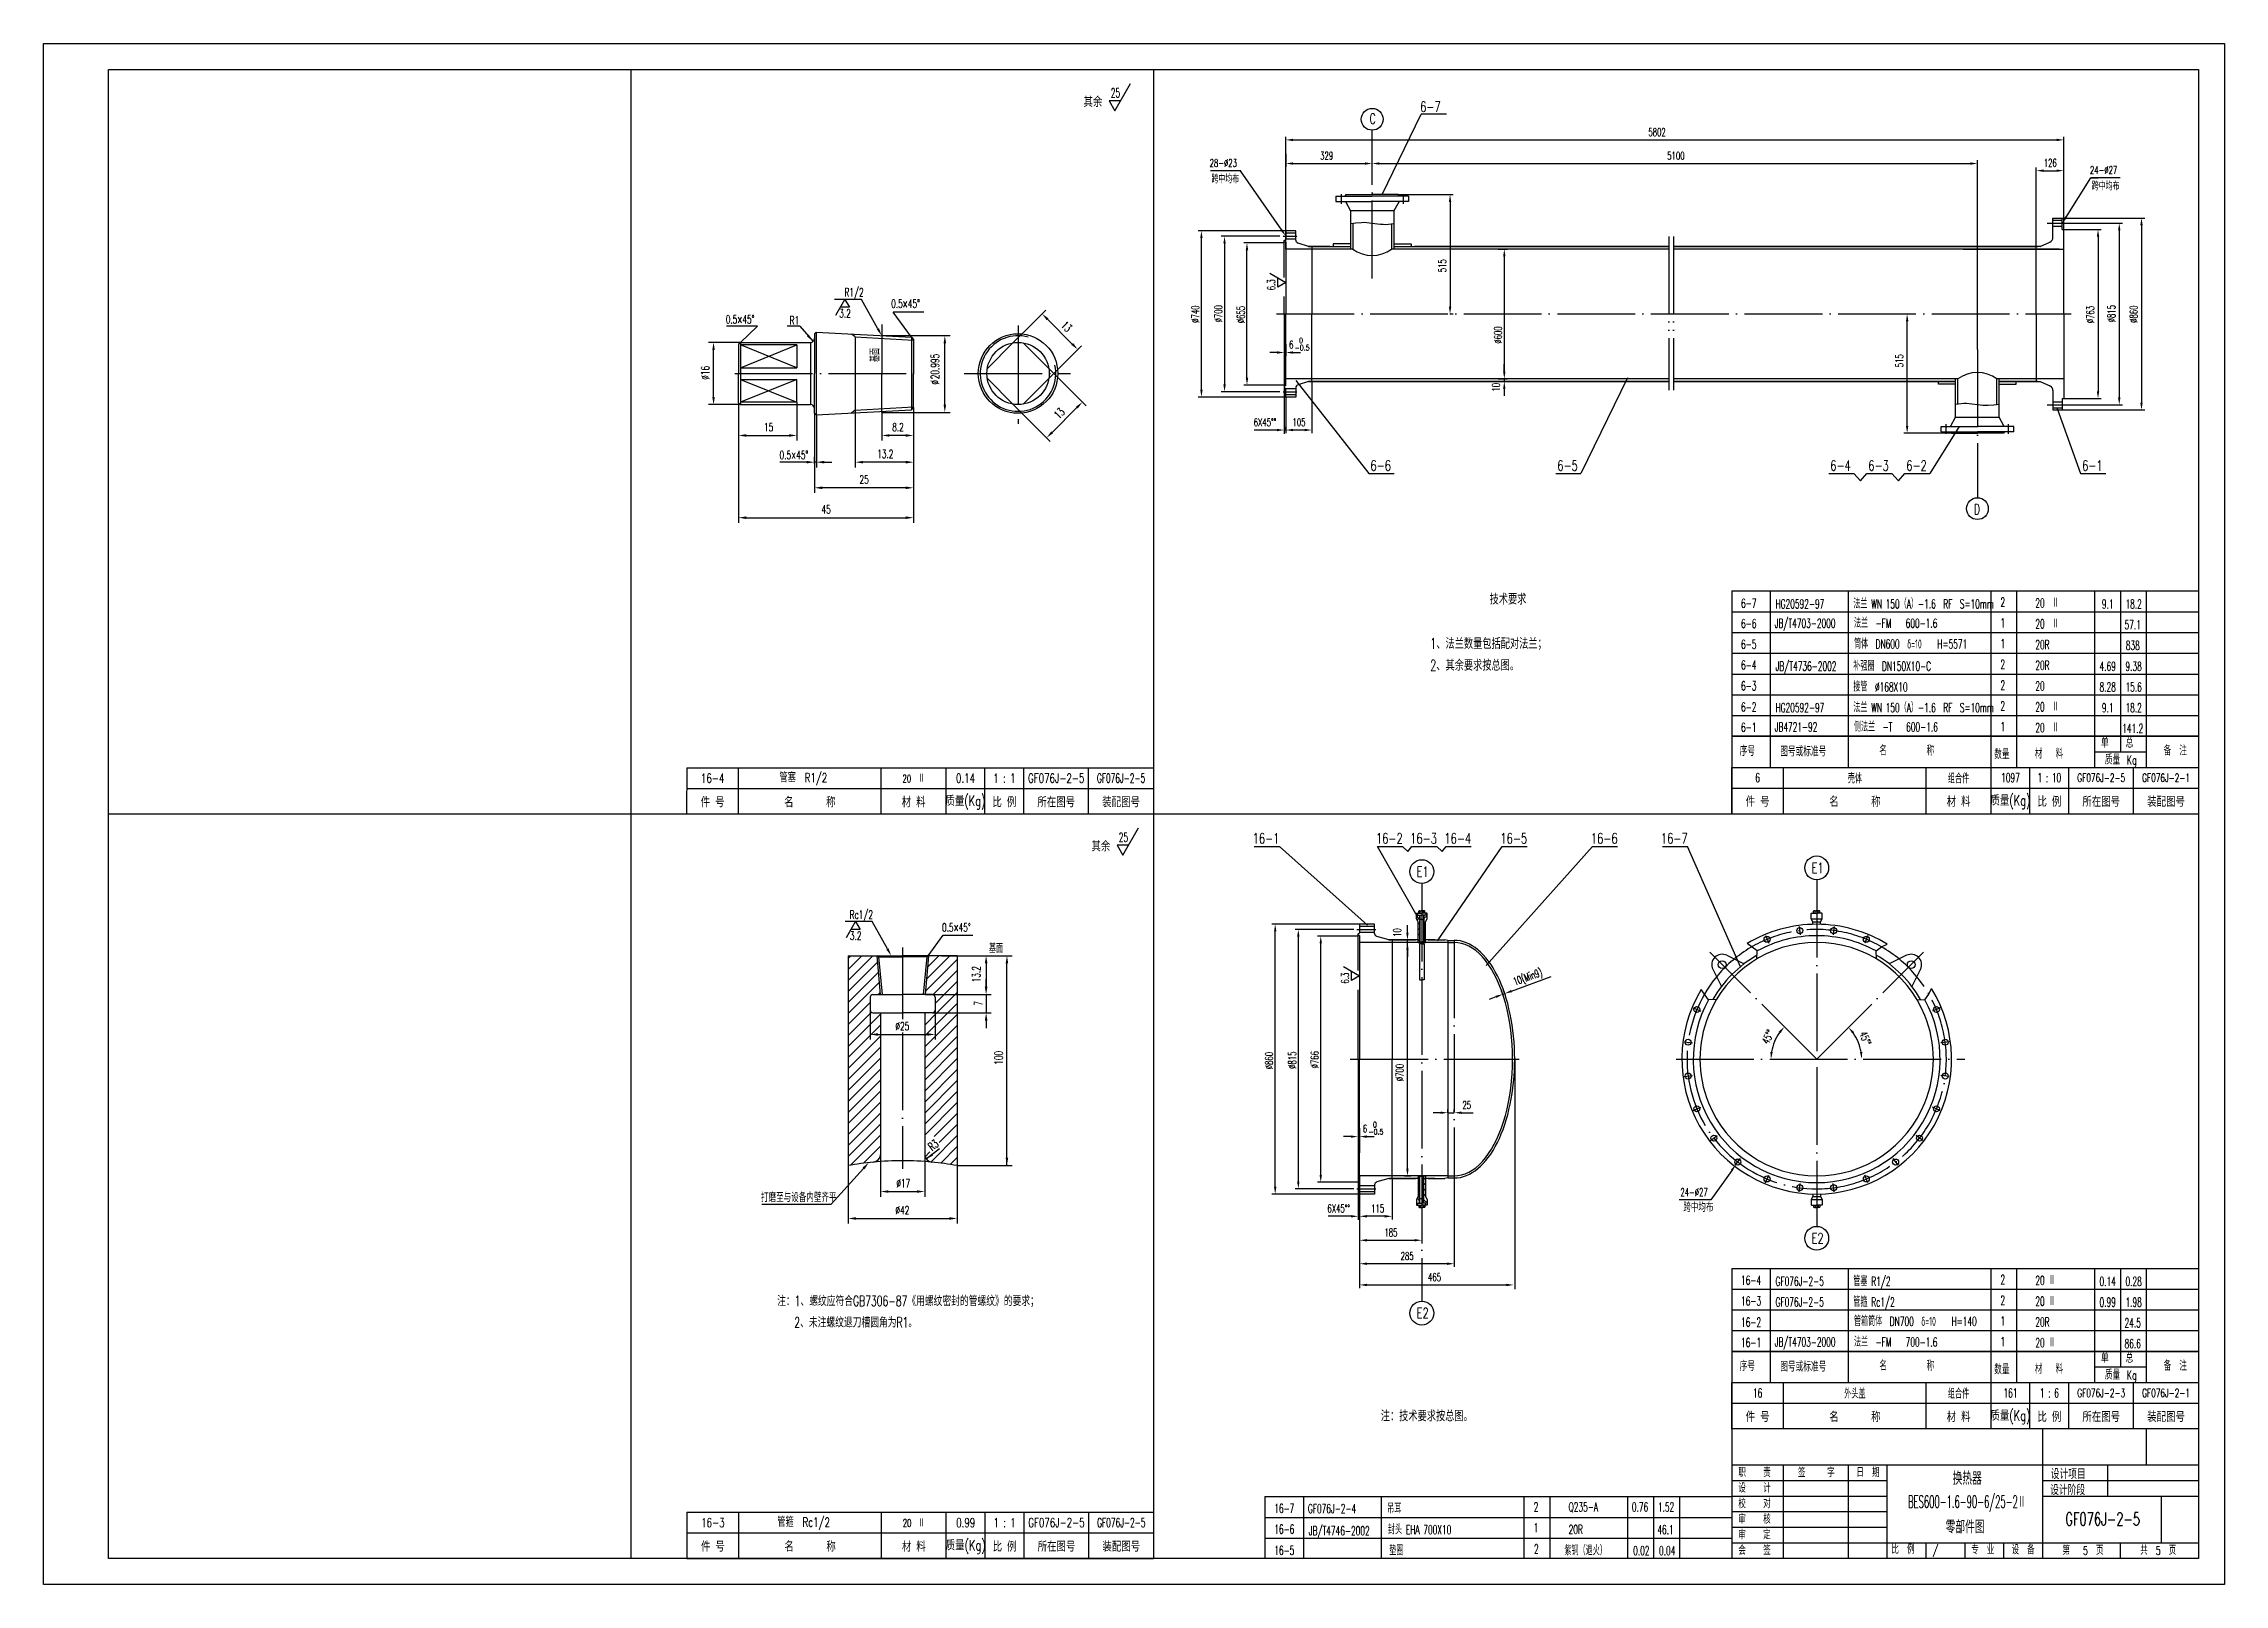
# Model space of a CAD drawing. Extents: x -1018 to 1609, y -45 to 1303.
# Drawn here: x -1018 to -177, y -41 to 553 of the extents above; entities that cross this region are included whole.
import ezdxf
from ezdxf.enums import TextEntityAlignment as Align

# ---------------------------------------------------------------- set-up
doc = ezdxf.new("R2010")
doc.units = 0
doc.header["$MEASUREMENT"] = 0
doc.linetypes.add('DASHDOT-M', pattern=[36, 30, -3, 0, -3])
doc.linetypes.add('DIVIDE-M', pattern=[39, 30, -3, 0, -3, 0, -3])
doc.layers.get('0').update_dxf_attribs({"linetype": 'CONTINUOUS'})
for name, color, linetype in [('1', 3, 'CONTINUOUS'), ('CDR_DWG1', 4, 'CONTINUOUS'), ('CDR_DWG2', 2, 'CONTINUOUS'), ('CDR_DWG3', 1, 'DASHDOT-M'), ('CDR_DWG4', 3, 'DIVIDE-M'), ('XS', 2, 'CONTINUOUS')]:
    doc.layers.add(name, color=color, linetype=linetype)
doc.styles.add('HZ', font='romans', dxfattribs={"width": 0.7, "bigfont": 'hz'})

msp = doc.modelspace()

# ---------------------------------------------------------------- texts
at = {"style": 'HZ'}
for s, height, width, p in [('其余', 4, 0.7, (-617.07, 528.27)), ('25', 3.5, 0.6, (-606.53, 531.98)), ('5802', 3, 0.65, (-399.22, 517.08)), ('28-%%c23', 3, 0.65, (-568.42, 505.2)), ('329', 3, 0.65, (-525.79, 507.98)), ('5100', 3, 0.65, (-391.94, 507.98)), ('126', 3, 0.65, (-246.74, 505.23)), ('24-%%c27', 3, 0.65, (-228.92, 502.45)), ('跨中均布', 3, 0.68, (-567.68, 498.95)), ('跨中均布', 3, 0.68, (-228.18, 496.2)), ('R1/2', 3.2, 0.65, (-709.25, 455.24)), ('0.5×45%%d', 3.2, 0.65, (-755.02, 444.81)), ('R1', 3.2, 0.65, (-730.37, 444.39)), ('3.2', 3.2, 0.65, (-711.24, 447.11)), ('0.5×45%%d', 3.2, 0.65, (-691.23, 450.86)), ('6', 3, 0.65, (-537.78, 435.19)), ('0', 2.08, 0.7, (-533.91, 437.2)), ('-0.5', 2.084, 0.7, (-535.65, 434.45)), ('15', 3.2, 0.65, (-740.23, 403.24)), ('8.2', 3.2, 0.65, (-690.82, 403.24)), ('6X45%%d%%d', 3, 0.65, (-551.43, 405.24)), ('105', 3, 0.65, (-536.45, 405.24)), ('0.5×45%%d', 3.2, 0.65, (-734.26, 392.51)), ('13.2', 3.2, 0.65, (-696.62, 392.95)), ('25', 3.2, 0.65, (-703.45, 383.07)), ('45', 3.2, 0.65, (-718.08, 371.54)), ('技术要求', 4.2, 0.65, (-460.45, 336.46)), ('6-7', 3.5, 0.6, (-363.48, 335.2)), ('HG20592-97', 3.5, 0.6, (-350.18, 334.96)), ('法兰 WN 150（A）-1.6  RF  S=10mm', 3.5, 0.6, (-320.18, 334.96)), ('20  Ⅱ', 3.5, 0.6, (-249.98, 335.28)), ('6-6', 3.5, 0.6, (-363.48, 327.38)), ('JB/T4703-2000', 3.5, 0.6, (-350.51, 327.51)), ('法兰  -FM   600-1.6', 3.5, 0.6, (-319.94, 327.51)), ('20  Ⅱ', 3.5, 0.6, (-249.98, 327.28)), ('1、法兰数量包括配对法兰；', 4.2, 0.65, (-483.35, 319.33)), ('6-5', 3.5, 0.6, (-363.48, 319.38)), ('筒体  DN600  δ=10   H=5571', 3.5, 0.6, (-319.94, 319.51)), ('20R', 3.5, 0.6, (-249.98, 319.28)), ('2、其余要求按总图。', 4.2, 0.65, (-483.35, 310.96)), ('6-4', 3.5, 0.6, (-363.48, 311.38)), ('JB/T4736-2002', 3.5, 0.6, (-350.18, 310.96)), ('补强圈  DN150X10-C', 3.5, 0.6, (-320.18, 310.96)), ('20R', 3.5, 0.6, (-249.98, 311.28)), ('6-3', 3.5, 0.6, (-363.48, 303.38)), ('接管  %%C168X10', 3.5, 0.6, (-320.18, 302.96)), ('20  ', 3.5, 0.6, (-249.98, 303.28)), ('6-2', 3.5, 0.6, (-363.48, 295.2)), ('HG20592-97', 3.5, 0.6, (-350.18, 294.96)), ('法兰 WN 150（A）-1.6  RF  S=10mm', 3.5, 0.6, (-320.18, 294.96)), ('20  Ⅱ', 3.5, 0.6, (-249.98, 295.28)), ('6-1', 3.5, 0.6, (-363.48, 287.38)), ('JB4721-92', 3.5, 0.6, (-350.51, 287.51)), ('侧法兰  -T   600-1.6', 3.5, 0.6, (-319.94, 287.51)), ('20  Ⅱ', 3.5, 0.6, (-249.98, 287.28)), ('序号', 3.5, 0.65, (-364.02, 278.13)), ('图号或标准号', 3.5, 0.65, (-348.36, 277.94)), ('名         称', 3.5, 0.65, (-310.16, 278.32)), ('数量', 3.5, 0.65, (-265.86, 276.87)), ('材   料', 3.5, 0.65, (-250.2, 277.07)), ('单', 3.5, 0.65, (-224.68, 281.33)), ('质量', 3.5, 0.65, (-223.19, 274.84)), ('总', 3.5, 0.65, (-215.15, 281.33)), ('Kg', 3.5, 0.65, (-214.76, 274.79)), ('备  注', 3.5, 0.65, (-200.55, 278.29)), ('其余', 4, 0.7, (-613.99, 241.27)), ('25', 3.5, 0.6, (-603.46, 244.98)), ('Rc1/2', 3.2, 0.65, (-707.23, 215.33)), ('3.2', 3.2, 0.65, (-707.14, 207.2)), ('0.5×45%%d', 3.2, 0.65, (-671.62, 210.37)), ('基面', 3.2, 0.65, (-653.52, 202.17)), ('%%c25', 3.2, 0.65, (-689.58, 172.31)), ('25', 3, 0.65, (-470.92, 142)), ('6', 3, 0.65, (-509.33, 132.9)), ('0', 2.08, 0.7, (-505.46, 134.9)), ('-0.5', 2.084, 0.7, (-507.19, 132.16)), ('打磨至与设备内壁齐平', 3.2, 0.7, (-741.42, 106.13)), ('%%c17', 3.2, 0.65, (-689.23, 111.75)), ('24-%%c27', 3, 0.65, (-386.87, 108.4)), ('%%c42', 3.2, 0.65, (-689.58, 101.37)), ('6X45%%d%%d', 3, 0.65, (-522.98, 102.11)), ('115', 3, 0.65, (-506.1, 102.11)), ('跨中均布', 3.2, 0.7, (-385.77, 102.37)), ('185', 3, 0.65, (-501.01, 92.87)), ('285', 3, 0.65, (-494.76, 83.82)), ('465', 3, 0.65, (-484.2, 75.64)), ('16-4', 3.5, 0.6, (-363.48, 74.22)), ('GF076J-2-5', 3.5, 0.6, (-350.18, 73.8)), ('管塞 R1/2', 3.5, 0.6, (-320.18, 73.8)), ('20 Ⅱ', 3.5, 0.6, (-249.98, 74.13)), ('注：1、螺纹应符合GB7306-87《用螺纹密封的管螺纹》的要求；', 4, 0.65, (-735.2, 65.98)), ('16-3', 3.5, 0.6, (-363.48, 66.22)), ('GF076J-2-5', 3.5, 0.6, (-350.18, 65.8)), ('管箍 Rc1/2', 3.5, 0.6, (-320.18, 65.8)), ('20 Ⅱ', 3.5, 0.6, (-249.98, 66.13)), ('2、未注螺纹退刀槽圆角为R1。', 4, 0.65, (-728.58, 57.73)), ('16-2', 3.5, 0.6, (-363.48, 58.05)), ('管箱筒体  DN700  δ=10   H=140', 3.5, 0.6, (-319.94, 58.36)), ('20R', 3.5, 0.6, (-249.98, 58.13)), ('16-1', 3.5, 0.6, (-363.48, 50.22)), ('JB/T4703-2000', 3.5, 0.6, (-350.51, 50.36)), ('法兰  -FM   700-1.6', 3.5, 0.6, (-319.94, 50.36)), ('20 Ⅱ', 3.5, 0.6, (-249.98, 50.13)), ('序号', 3.5, 0.65, (-364.02, 40.98)), ('图号或标准号', 3.5, 0.65, (-348.36, 40.79)), ('名         称', 3.5, 0.65, (-310.16, 41.16)), ('数量', 3.5, 0.65, (-265.86, 39.71)), ('材   料', 3.5, 0.65, (-250.2, 39.92)), ('单', 3.5, 0.65, (-224.68, 44.17)), ('总', 3.5, 0.65, (-215.15, 44.17)), ('备  注', 3.5, 0.65, (-200.55, 41.13)), ('质量', 3.5, 0.65, (-223.19, 37.69)), ('Kg', 3.5, 0.65, (-214.76, 37.64)), ('注：技术要求按总图。', 4.2, 0.65, (-502.43, 21.56)), ('职    责', 3.2, 0.7, (-364.53, 0.12)), ('签     字', 3.2, 0.7, (-341.52, 0.07)), ('日  期', 3.2, 0.7, (-318.97, 0.16)), ('设计项目', 4, 0.65, (-244.07, -0.71)), ('校    对', 3.2, 0.7, (-364.53, -11.88)), ('设    计', 3.2, 0.7, (-364.53, -5.88)), ('设计阶段', 4, 0.65, (-244.28, -6.86)), ('16-7', 3.5, 0.6, (-543.48, -13.77)), ('GF076J-2-4', 3.5, 0.6, (-530.51, -13.83)), ('吊耳', 3.5, 0.6, (-499.94, -13.83)), ('Q235-A', 3.5, 0.6, (-429.98, -13.21)), ('审    核', 3.2, 0.7, (-364.53, -17.88)), ('GF076J-2-5', 5, 0.65, (-238.42, -18.59)), ('16-6', 3.5, 0.6, (-543.48, -21.77)), ('JB/T4746-2002', 3.5, 0.6, (-530.18, -22.38)), ('封头 EHA 700X10', 3.5, 0.6, (-499.66, -21.94)), ('20R', 3.5, 0.6, (-429.98, -21.87)), ('46.1', 3.5, 0.6, (-395.77, -21.94)), ('审    定', 3.2, 0.7, (-364.53, -23.88)), ('16-5', 3.5, 0.6, (-543.48, -29.95)), ('垫圈', 3.5, 0.6, (-499.17, -30.03)), ('会    签', 3.2, 0.7, (-364.53, -29.88)), ('比  例', 3.2, 0.7, (-305.5, -29.46)), ('/', 3.2, 0.7, (-289.54, -29.64)), ('专  业', 3.2, 0.7, (-274.72, -29.66)), ('设  备', 3.2, 0.7, (-259.15, -29.67)), ('第   5  页', 3.2, 0.7, (-239.55, -29.87)), ('共  5  页', 3.2, 0.7, (-209.55, -29.87))]:
    msp.add_text(s, height=height, dxfattribs=dict(at, width=width)).set_placement(p)
at = {"style": 'HZ', "width": 0.65}
for s, height, rotation, p in [('515', 3, 90, (-477.2, 464.56)), ('6.3', 3, 90, (-543.18, 457.61)), ('%%c740', 3, 90, (-572.44, 445.07)), ('%%c700', 3, 90, (-563.52, 445.23)), ('%%c655', 3, 90, (-554.87, 444.91)), ('%%c763', 3, 90, (-227.31, 444.91)), ('%%c815', 3, 90, (-219.13, 445.23)), ('%%c860', 3, 90, (-210.55, 445.07)), ('13', 3.2, 315, (-626, 443.79)), ('%%c600', 3, 90, (-455.69, 437.02)), ('基面', 3.2, 90, (-695.76, 429.96)), ('20.995', 3.2, 90, (-672.72, 423.32)), ('515', 3, 90, (-300.93, 427.94)), ('%%c16', 3.2, 90, (-761.33, 423.1)), ('%%c', 3.2, 90, (-672.72, 421.24)), ('10', 3, 90, (-456.48, 418.54)), ('13', 3.2, 45, (-626.5, 407.77)), ('10', 3, 90, (-494.6, 208.32)), ('13.2', 3.2, 90, (-656.84, 190.81)), ('6.3', 3, 90, (-514.72, 190.32)), ('10(Min9)', 3, 20, (-450.74, 189.53)), ('7', 3.2, 90, (-656.02, 181.83)), ('45%%d%%d', 3, 64.08577, (-352.89, 166.71)), ('45%%d%%d', 3, 291.68525, (-317.96, 171.1)), ('100', 3.2, 90, (-648.19, 159)), ('%%c860', 3, 90, (-543.98, 157.29)), ('%%c815', 3, 90, (-535.07, 157.45)), ('%%c766', 3, 90, (-526.42, 157.62)), ('%%c700', 3, 90, (-493.63, 152.68)), ('R3', 3.2, 37.69483, (-675.47, 125.67))]:
    msp.add_text(s, height=height, rotation=rotation, dxfattribs=at).set_placement(p)
at = {"style": 'HZ'}
for s, height, width, p in [('2', 3.5, 0.6, (-262.54, 337.39)), ('9.1', 3.5, 0.6, (-222.08, 336.66)), ('18.2', 3.5, 0.6, (-212.08, 336.66)), ('1', 3.5, 0.6, (-262.54, 329.39)), ('57.1', 3.5, 0.6, (-212.42, 328.7)), ('1', 3.5, 0.6, (-262.54, 321.39)), ('838', 3.5, 0.6, (-212.42, 320.7)), ('2', 3.5, 0.6, (-262.54, 313.39)), ('4.69', 3.5, 0.6, (-222.08, 312.66)), ('9.38', 3.5, 0.6, (-212.08, 312.66)), ('2', 3.5, 0.6, (-262.54, 305.39)), ('8.28', 3.5, 0.6, (-222.08, 304.66)), ('15.6', 3.5, 0.6, (-212.08, 304.66)), ('2', 3.5, 0.6, (-262.54, 297.39)), ('9.1', 3.5, 0.6, (-222.08, 296.66)), ('18.2', 3.5, 0.6, (-212.08, 296.66)), ('1', 3.5, 0.6, (-262.54, 289.39)), ('141.2', 3.5, 0.6, (-212.42, 288.7)), ('16-4', 3.5, 0.7, (-760.08, 269.52)), ('管塞  R1/2   ', 3.5, 0.7, (-722.58, 269.52)), ('20  Ⅱ', 3, 0.65, (-682.58, 269.52)), ('0.14', 3.5, 0.7, (-662.58, 269.52)), ('1 : 1', 3.5, 0.7, (-647.58, 269.52)), ('GF076J-2-5', 3.5, 0.7, (-627.58, 269.52)), ('GF076J-2-5', 3.5, 0.6, (-602.58, 269.52)), ('6', 3.5, 0.6, (-357.08, 269.68)), ('壳体', 3.5, 0.6, (-319.58, 269.68)), ('组合件', 3.5, 0.6, (-279.58, 269.68)), ('1097', 3.5, 0.6, (-259.58, 269.68)), ('1 : 10', 3.5, 0.6, (-244.58, 269.68)), ('GF076J-2-5', 3.2, 0.65, (-224.58, 269.68)), ('GF076J-2-1', 3.2, 0.65, (-199.58, 269.68)), ('件 号', 4, 0.7, (-760.08, 260.52)), ('名      称', 4, 0.7, (-722.58, 260.52)), ('材 料', 4, 0.7, (-682.58, 260.52)), ('质量(Kg)', 4, 0.7, (-662.58, 260.52)), ('比 例', 4, 0.7, (-647.58, 260.52)), ('所在图号', 4, 0.7, (-627.58, 260.52)), ('装配图号', 4, 0.7, (-602.58, 260.52)), ('件 号', 4, 0.7, (-357.08, 260.68)), ('名      称', 4, 0.7, (-319.58, 260.68)), ('材 料', 4, 0.7, (-279.58, 260.68)), ('质量(Kg)', 4, 0.7, (-259.58, 260.68)), ('比 例', 4, 0.7, (-244.58, 260.68)), ('所在图号', 4, 0.7, (-224.58, 260.68)), ('装配图号', 4, 0.7, (-199.58, 260.68)), ('2', 3.5, 0.6, (-262.54, 76.24)), ('0.14', 3.5, 0.6, (-222.08, 75.5)), ('0.28', 3.5, 0.6, (-212.08, 75.5)), ('2', 3.5, 0.6, (-262.54, 68.24)), ('0.99', 3.5, 0.6, (-222.08, 67.5)), ('1.98', 3.5, 0.6, (-212.08, 67.5)), ('1', 3.5, 0.6, (-262.54, 60.24)), ('24.5', 3.5, 0.6, (-212.42, 59.54)), ('1', 3.5, 0.6, (-262.54, 52.24)), ('86.6', 3.5, 0.6, (-212.42, 51.54)), ('16', 3.5, 0.6, (-357.08, 32.52)), ('外头盖', 3.5, 0.6, (-319.58, 32.52)), ('组合件', 3.5, 0.6, (-279.58, 32.52)), ('161', 3.5, 0.6, (-259.58, 32.52)), ('1 : 6', 3.5, 0.6, (-244.58, 32.52)), ('GF076J-2-3', 3.2, 0.65, (-224.58, 32.52)), ('GF076J-2-1', 3.2, 0.65, (-199.58, 32.52)), ('件 号', 4, 0.7, (-357.08, 23.52)), ('名      称', 4, 0.7, (-319.58, 23.52)), ('材 料', 4, 0.7, (-279.58, 23.52)), ('质量(Kg)', 4, 0.7, (-259.58, 23.52)), ('比 例', 4, 0.7, (-244.58, 23.52)), ('所在图号', 4, 0.7, (-224.58, 23.52)), ('装配图号', 4, 0.7, (-199.58, 23.52)), ('换热器', 5, 0.65, (-276.26, -0.15)), ('BES600-1.6-90-6/25-2Ⅱ', 4.75, 0.5, (-276.36, -9.77)), ('16-3', 3.5, 0.7, (-759.98, -17.48)), ('管箍  Rc1/2   ', 3.5, 0.7, (-722.48, -17.48)), ('20  Ⅱ', 3, 0.65, (-682.48, -17.48)), ('0.99', 3.5, 0.7, (-662.48, -17.48)), ('1 : 1', 3.5, 0.7, (-647.48, -17.48)), ('GF076J-2-5', 3.5, 0.7, (-627.48, -17.48)), ('GF076J-2-5', 3.5, 0.6, (-602.48, -17.48)), ('2', 3.5, 0.6, (-442.54, -11.44)), ('0.76', 3.5, 0.6, (-402.42, -11.44)), ('1.52', 3.5, 0.6, (-392.42, -11.44)), ('零部件图', 5, 0.65, (-277.08, -18.89)), ('件 号', 4, 0.7, (-759.98, -26.48)), ('名      称', 4, 0.7, (-722.48, -26.48)), ('材 料', 4, 0.7, (-682.48, -26.48)), ('质量(Kg)', 4, 0.7, (-662.48, -26.48)), ('比 例', 4, 0.7, (-647.48, -26.48)), ('所在图号', 4, 0.7, (-627.48, -26.48)), ('装配图号', 4, 0.7, (-602.48, -26.48)), ('1', 3.5, 0.6, (-442.54, -19.44)), ('2', 3.5, 0.6, (-442.43, -27.58)), ('0.02', 3.5, 0.6, (-401.97, -28.31)), ('0.04', 3.5, 0.6, (-391.97, -28.31))]:
    msp.add_text(s, height=height, dxfattribs=dict(at, width=width)).set_placement(p, align=Align.MIDDLE)
at = {"style": 'HZ', "width": 0.6}
msp.add_text('紫铜（退火）', height=3.5, dxfattribs=at).set_placement((-423.4, -30.03), align=Align.CENTER)
at = {"layer": 'CDR_DWG1', "style": 'HZ', "width": 0.7}
for s, p in [('6-7', (-483.27, 528.38)), ('6-6', (-502.45, 390.03)), ('6-5', (-430.37, 390.03)), ('6-4', (-325.1, 390.03)), ('6-3', (-310.45, 390.03)), ('6-2', (-295.79, 390.03)), ('6-1', (-227.98, 390.03)), ('16-1', (-546.67, 246.32)), ('16-2', (-499.13, 246.32)), ('16-3', (-485.92, 246.32)), ('16-4', (-472.71, 246.32)), ('16-5', (-451.11, 246.32)), ('16-6', (-416.23, 246.32)), ('16-7', (-389.23, 246.32))]:
    msp.add_text(s, height=4, dxfattribs=at).set_placement(p, align=Align.MIDDLE)
at = {"layer": 'CDR_DWG2', "style": 'HZ'}
for s, width, p in [('C', 0.65, (-505.56, 521.78)), ('D', 0.65, (-272.48, 371.18)), ('E1', 0.7, (-486.25, 231.51)), ('E1', 0.7, (-333.97, 232.94)), ('E2', 0.7, (-333.97, 90.16)), ('E2', 0.7, (-486.25, 61.31))]:
    msp.add_text(s, height=4, dxfattribs=dict(at, width=width)).set_placement(p, align=Align.CENTER)

# ---------------------------------------------------------------- blocks, each defined once
blk = doc.blocks.new('*X96')
at = {"layer": '1', "color": 0, "linetype": 'Continuous'}
for p, q in [((-23341.29, -21618.1), (-23331.74, -21608.55)), ((-23341.29, -21613.85), (-23335.99, -21608.55)), ((-23341.29, -21609.61), (-23340.23, -21608.55)), ((-23341.29, -21622.34), (-23330.07, -21611.12)), ((-23311.52, -21622.26), (-23299.29, -21610.04)), ((-23311.1, -21617.6), (-23302.04, -21608.55)), ((-23310.67, -21612.93), (-23306.29, -21608.55)), ((-23341.29, -21626.58), (-23329.72, -21615.01)), ((-23341.29, -21630.82), (-23329.37, -21618.9)), ((-23308.56, -21623.55), (-23299.29, -21614.28)), ((-23304.32, -21623.55), (-23299.29, -21618.52)), ((-23341.29, -21635.07), (-23332.79, -21626.57)), ((-23341.29, -21639.31), (-23332.36, -21630.37)), ((-23329.77, -21623.55), (-23329.02, -21622.79)), ((-23308.58, -21623.57), (-23308.56, -21623.55)), ((-23307.79, -21627.02), (-23304.32, -21623.55)), ((-23307.07, -21630.55), (-23300.07, -21623.55)), ((-23302.83, -21630.55), (-23299.29, -21627.01)), ((-23300.07, -21623.55), (-23299.29, -21622.77)), ((-23341.29, -21643.55), (-23328.79, -21631.05)), ((-23341.29, -21647.79), (-23328.79, -21635.29)), ((-23311.79, -21639.51), (-23302.83, -21630.55)), ((-23311.79, -21635.27), (-23307.07, -21630.55)), ((-23311.79, -21631.02), (-23311.32, -21630.55)), ((-23311.79, -21643.75), (-23299.29, -21631.25)), ((-23311.79, -21647.99), (-23299.29, -21635.49)), ((-23341.29, -21652.04), (-23328.79, -21639.54)), ((-23341.29, -21656.28), (-23328.79, -21643.78)), ((-23311.79, -21652.24), (-23299.29, -21639.74)), ((-23311.79, -21656.48), (-23299.29, -21643.98)), ((-23341.29, -21660.52), (-23328.79, -21648.02)), ((-23341.29, -21664.77), (-23328.79, -21652.27)), ((-23311.79, -21660.72), (-23299.29, -21648.22)), ((-23311.79, -21664.96), (-23299.29, -21652.46)), ((-23341.29, -21669.01), (-23328.79, -21656.51)), ((-23341.29, -21673.25), (-23328.79, -21660.75)), ((-23311.79, -21669.21), (-23299.29, -21656.71)), ((-23311.79, -21673.45), (-23299.29, -21660.95)), ((-23341.29, -21677.49), (-23328.79, -21664.99)), ((-23341.29, -21681.74), (-23328.79, -21669.24)), ((-23311.79, -21677.69), (-23299.29, -21665.19)), ((-23308.11, -21678.25), (-23299.29, -21669.43)), ((-23341.29, -21685.98), (-23328.79, -21673.48)), ((-23340.37, -21689.3), (-23328.79, -21677.72)), ((-23309.46, -21688.09), (-23299.29, -21677.92)), ((-23306.19, -21680.57), (-23299.29, -21673.68)), ((-23335.39, -21688.56), (-23328.79, -21681.96)), ((-23330.63, -21688.05), (-23328.79, -21686.21)), ((-23311.79, -21681.93), (-23311.65, -21681.79)), ((-23311.79, -21686.18), (-23309.8, -21684.18)), ((-23305.63, -21688.5), (-23299.29, -21682.16)), ((-23301.91, -21689.03), (-23299.29, -21686.4))]:
    blk.add_line(p, q, dxfattribs=at)
blk = doc.blocks.new('CZD')
at = {"layer": 'XS'}
blk.add_lwpolyline([(3.5, 6.06), (0, 0), (-1.75, 3.03), (1.75, 3.03)], dxfattribs=at)
blk = doc.blocks.new('*X49')
for p, q in [((15.53, 49.48), (16.04, 49.98)), ((15.79, 47.61), (16.92, 48.74)), ((16.16, 45.86), (16.92, 46.62)), ((16.16, 43.74), (16.92, 44.5)), ((16.16, 41.62), (16.92, 42.38)), ((18.35, 48.05), (19.73, 49.43)), ((18.35, 45.93), (19.1, 46.68)), ((18.35, 43.8), (19.1, 44.56)), ((18.35, 41.68), (19.1, 42.44)), ((16.16, 39.5), (16.92, 40.26)), ((18.35, 39.56), (19.1, 40.32))]:
    blk.add_line(p, q)

# ---------------------------------------------------------------- linework, layer by layer
for p, q in [((-1018.08, -41.29), (-1018.08, 552.71)), ((-1018.08, 552.71), (-177.08, 552.71)), ((-177.08, 552.71), (-177.08, -41.29)), ((-791.58, 542.71), (-791.58, -31.29)), ((-590.08, 542.71), (-590.08, -31.29)), ((-602.74, 530.69), (-607.19, 530.69)), ((-607.19, 530.69), (-604.96, 526.84)), ((-604.96, 526.84), (-598.88, 537.38)), ((-501.91, 494.48), (-486.81, 525.45)), ((-477.11, 525.45), (-486.81, 525.45)), ((-539.02, 510.22), (-539.02, 516.83)), ((-536.22, 515.58), (-241.82, 515.58)), ((-505.72, 506.48), (-505.72, 519.34)), ((-239.02, 481.08), (-239.02, 516.83)), ((-539.02, 510.22), (-539.02, 505.23)), ((-539.02, 473.48), (-539.02, 510.22)), ((-536.22, 506.48), (-508.52, 506.48)), ((-505.72, 498.93), (-505.72, 507.73)), ((-505.72, 506.48), (-505.72, 507.73)), ((-502.92, 506.48), (-275.12, 506.48)), ((-272.32, 434.78), (-272.32, 507.73)), ((-249.62, 474.48), (-249.62, 504.98)), ((-239.02, 492.03), (-239.02, 504.98)), ((-556.74, 503.7), (-568.09, 503.7)), ((-556.38, 503.7), (-556.74, 503.7)), ((-540.61, 480.77), (-556.56, 503.7)), ((-246.82, 503.73), (-241.82, 503.73)), ((-238.13, 485.85), (-228.6, 500.95)), ((-228.6, 500.95), (-225.8, 500.95)), ((-217.25, 500.95), (-228.6, 500.95)), ((-495.71, 494.48), (-474.45, 494.48)), ((-475.7, 491.68), (-475.7, 451.28)), ((-539.02, 480.51), (-572.83, 480.51)), ((-239.62, 485.48), (-207.8, 485.48)), ((-239.02, 481.08), (-224.56, 481.08)), ((-237.52, 483.48), (-216.38, 483.48)), ((-217.63, 480.68), (-217.63, 416.28)), ((-209.05, 482.68), (-209.05, 414.28)), ((-571.58, 419.26), (-571.58, 477.71)), ((-541.29, 478.47), (-563.91, 478.47)), ((-562.66, 475.67), (-562.66, 421.3)), ((-539.62, 475.88), (-555.26, 475.88)), ((-554.01, 423.88), (-554.01, 473.08)), ((-457.17, 473.48), (-453.53, 473.48)), ((-225.81, 478.28), (-225.81, 418.68)), ((-545.26, 464.25), (-539.02, 460.64)), ((-454.78, 470.68), (-454.78, 426.28)), ((-542.14, 458.84), (-542.14, 462.45)), ((-539.02, 460.64), (-542.14, 458.84)), ((-711.85, 454.12), (-713.12, 454.12)), ((-709.05, 454.12), (-711.85, 454.12)), ((-702.66, 454.12), (-711.48, 454.12)), ((-696.35, 442.75), (-702.66, 454.12)), ((-678.58, 449.14), (-690.49, 449.14)), ((-683.34, 439.5), (-690.49, 449.14)), ((-649.19, 432.42), (-631.63, 449.98)), ((-621.38, 436.9), (-630.93, 446.45)), ((-475.79, 448.48), (-474.45, 448.48)), ((-301.79, 448.48), (-298.18, 448.48)), ((-749.34, 437.53), (-761.73, 437.53)), ((-742.84, 443.73), (-754.75, 443.73)), ((-749.34, 437.53), (-742.84, 443.73)), ((-726.5, 443.75), (-731.29, 443.75)), ((-726.5, 443.75), (-721.35, 437.9)), ((-705.09, 439.63), (-705.09, 389.35)), ((-694.89, 440.13), (-668.54, 440.13)), ((-299.43, 405.28), (-299.43, 445.68)), ((-759.73, 416.53), (-759.73, 434.53)), ((-670.54, 413.56), (-670.54, 437.13)), ((-635.41, 418.63), (-617.85, 436.19)), ((-542.42, 433.62), (-545.22, 433.62)), ((-539.62, 433.76), (-539.62, 432.37)), ((-539.02, 433.62), (-539.62, 433.62)), ((-539.02, 433.62), (-539.62, 433.62)), ((-539.02, 436.87), (-539.02, 432.37)), ((-536.22, 433.62), (-533.42, 433.62)), ((-454.78, 426.28), (-454.78, 429.08)), ((-630.46, 427.48), (-616.08, 413.1)), ((-539.62, 421.08), (-555.26, 421.08)), ((-535.12, 422.77), (-507, 386.95)), ((-529, 422.68), (-529, 402.49)), ((-457.17, 423.48), (-453.53, 423.48)), ((-454.78, 422.48), (-456.03, 422.48)), ((-454.78, 423.48), (-454.78, 422.48)), ((-454.78, 423.48), (-454.78, 422.48)), ((-407.24, 423.84), (-425.22, 386.95)), ((-749.34, 413.53), (-761.73, 413.53)), ((-750.09, 414.28), (-750.09, 399.64)), ((-727.59, 414.54), (-727.59, 399.64)), ((-682.59, 412.37), (-682.59, 399.64)), ((-644.25, 413.69), (-629.87, 399.31)), ((-629.16, 402.85), (-619.62, 412.39)), ((-539.02, 416.46), (-572.83, 416.46)), ((-541.29, 418.5), (-563.91, 418.5)), ((-539.62, 420.46), (-539.62, 402.32)), ((-539.02, 416.46), (-539.02, 404.99)), ((-454.78, 419.68), (-454.78, 416.88)), ((-239.02, 415.88), (-224.56, 415.88)), ((-237.52, 413.48), (-216.38, 413.48)), ((-720.84, 410.24), (-720.84, 379.47)), ((-720.06, 409.52), (-720.06, 389.35)), ((-694.89, 410.56), (-694.89, 399.64)), ((-694.89, 410.56), (-668.54, 410.56)), ((-542.42, 403.74), (-551.2, 403.74)), ((-539.02, 403.74), (-539.62, 403.74)), ((-539.02, 403.74), (-539.62, 403.74)), ((-539.02, 403.74), (-539.02, 404.99)), ((-539.02, 404.98), (-539.02, 402.49)), ((-531.8, 403.74), (-536.22, 403.74)), ((-279.32, 405.08), (-290.64, 386.95)), ((-241.55, 411.99), (-232.53, 386.95)), ((-239.62, 411.48), (-207.8, 411.48)), ((-750.09, 399.64), (-750.09, 367.94)), ((-747.09, 401.64), (-730.59, 401.64)), ((-685.59, 401.64), (-691.89, 401.64)), ((-682.59, 399.64), (-682.59, 389.35)), ((-277.32, 402.48), (-300.68, 402.48)), ((-272.32, 398.04), (-272.32, 389.23)), ((-723.84, 391.35), (-734.23, 391.35)), ((-720.84, 390.79), (-720.84, 393.35)), ((-720.06, 391.35), (-720.84, 391.35)), ((-717.06, 391.35), (-714.06, 391.35)), ((-685.59, 391.35), (-702.09, 391.35)), ((-682.59, 389.35), (-682.59, 379.47)), ((-507, 386.95), (-497.3, 386.95)), ((-434.92, 386.95), (-425.22, 386.95)), ((-329.65, 386.95), (-319.95, 386.95)), ((-319.95, 386.95), (-317.45, 384.21)), ((-317.45, 384.21), (-315, 386.95)), ((-315, 386.95), (-305.3, 386.95)), ((-305.3, 386.95), (-302.79, 384.21)), ((-302.79, 384.21), (-300.34, 386.95)), ((-300.34, 386.95), (-290.64, 386.95)), ((-272.32, 390.48), (-272.32, 377.63)), ((-232.53, 386.95), (-222.83, 386.95)), ((-685.59, 381.47), (-717.84, 381.47)), ((-682.59, 379.47), (-682.59, 367.94)), ((-747.09, 369.94), (-685.59, 369.94)), ((-217.08, 293.68), (-217.08, 341.68)), ((-367.08, 333.68), (-187.08, 333.68)), ((-367.08, 325.68), (-187.08, 325.68)), ((-367.08, 317.68), (-187.08, 317.68)), ((-367.08, 309.68), (-187.08, 309.68)), ((-367.08, 301.68), (-187.08, 301.68)), ((-367.08, 293.68), (-187.08, 293.68)), ((-367.08, 293.68), (-187.08, 293.68)), ((-217.08, 285.68), (-217.08, 293.68)), ((-367.08, 285.68), (-187.08, 285.68)), ((-187.08, 285.68), (-367.08, 285.68)), ((-227.08, 279.68), (-207.08, 279.68)), ((-217.08, 279.68), (-217.08, 285.68)), ((-367.08, 255.68), (-367.08, 273.68)), ((-770.08, 265.52), (-590.08, 265.52)), ((-367.08, 265.68), (-187.08, 265.68)), ((-367.08, 265.68), (-187.08, 265.68)), ((-993.08, 255.71), (-187.08, 255.71)), ((-770.19, 255.71), (-590.19, 255.71)), ((-601.89, 239.84), (-595.8, 250.38)), ((-599.66, 243.69), (-604.11, 243.69)), ((-604.11, 243.69), (-601.89, 239.84)), ((-551.22, 243.24), (-541.52, 243.24)), ((-507.58, 212.79), (-541.52, 243.24)), ((-487.87, 215.39), (-503.68, 243.24)), ((-503.68, 243.24), (-493.98, 243.24)), ((-493.98, 243.24), (-491.95, 241.23)), ((-491.95, 241.23), (-490.47, 243.24)), ((-490.47, 243.24), (-480.77, 243.24)), ((-480.77, 243.24), (-478.74, 241.23)), ((-480.55, 206.78), (-455.66, 243.24)), ((-478.74, 241.23), (-477.26, 243.24)), ((-477.26, 243.24), (-467.56, 243.24)), ((-461.76, 197.26), (-420.78, 243.24)), ((-455.66, 243.24), (-445.96, 243.24)), ((-420.78, 243.24), (-411.08, 243.24)), ((-393.77, 243.24), (-384.07, 243.24)), ((-363.7, 196.8), (-384.07, 243.24)), ((-707.75, 214.21), (-709.02, 214.21)), ((-704.95, 214.21), (-707.75, 214.21)), ((-698.56, 214.21), (-707.38, 214.21)), ((-692.67, 203.7), (-698.56, 214.21)), ((-510.56, 213.22), (-544.38, 213.22)), ((-543.13, 111.97), (-543.13, 210.42)), ((-512.83, 211.18), (-535.46, 211.18)), ((-492.13, 209.99), (-492.13, 212.79)), ((-676.99, 201.08), (-671.23, 208.98)), ((-671.23, 208.98), (-659.77, 208.98)), ((-534.21, 208.38), (-534.21, 114.01)), ((-511.16, 208.59), (-526.81, 208.59)), ((-525.56, 116.59), (-525.56, 205.79)), ((-492.13, 118.99), (-492.13, 207.19)), ((-492.13, 203.39), (-492.13, 200.59)), ((-671.81, 201.08), (-652.61, 201.08)), ((-654.61, 198.08), (-654.61, 189.08)), ((-652.61, 201.08), (-644.59, 201.08)), ((-646.59, 120.16), (-646.59, 198.08)), ((-516.81, 196.96), (-510.56, 193.35)), ((-513.69, 191.55), (-513.69, 195.15)), ((-678.15, 186.08), (-652.61, 186.08)), ((-654.61, 189.08), (-654.61, 192.08)), ((-654.61, 186.08), (-654.61, 179.08)), ((-510.56, 193.35), (-513.69, 191.55)), ((-458, 185.22), (-460.63, 184.25)), ((-455.11, 185.46), (-455.81, 187.36)), ((-455.37, 186.19), (-454.62, 186.47)), ((-454.36, 185.74), (-455.06, 187.64)), ((-452, 187.43), (-436.7, 193.08)), ((-699.31, 180.08), (-699.31, 168.71)), ((-675.31, 179.08), (-652.61, 179.08)), ((-674.31, 180.58), (-674.31, 168.71)), ((-696.31, 170.71), (-677.31, 170.71)), ((-654.61, 176.08), (-654.61, 173.08)), ((-450.78, 161.19), (-450.78, 72.53)), ((-510.56, 134.58), (-510.56, 125.08)), ((-479.38, 140.54), (-482.18, 140.54)), ((-476.58, 140.54), (-476.58, 141.79)), ((-476.58, 140.54), (-474.08, 140.54)), ((-474.08, 140.54), (-474.08, 141.79)), ((-471.28, 140.54), (-466.77, 140.54)), ((-672.54, 126.63), (-677.68, 122.65)), ((-513.96, 131.33), (-516.76, 131.33)), ((-511.16, 131.47), (-511.16, 125.08)), ((-510.56, 131.33), (-511.16, 131.33)), ((-510.56, 131.33), (-511.16, 131.33)), ((-507.76, 131.33), (-504.96, 131.33)), ((-701.87, 119.08), (-714.32, 105.27)), ((-707.81, 120.16), (-707.81, 97.77)), ((-695.31, 124.49), (-695.31, 108.15)), ((-678.31, 124.49), (-678.31, 108.15)), ((-665.81, 120.16), (-644.59, 120.16)), ((-665.81, 120.16), (-665.81, 97.77)), ((-367.07, 118.33), (-375.19, 106.9)), ((-692.31, 110.15), (-681.31, 110.15)), ((-512.83, 111.21), (-535.46, 111.21)), ((-511.16, 113.79), (-526.81, 113.79)), ((-511.16, 113.17), (-511.16, 99.2)), ((-510.56, 116.19), (-510.56, 74.77)), ((-510.56, 109.17), (-510.56, 112.5)), ((-498.06, 115.39), (-498.06, 99.36)), ((-493.25, 116.19), (-490.88, 116.19)), ((-474.08, 117.6), (-474.08, 81.07)), ((-741.11, 105.27), (-714.32, 105.27)), ((-510.56, 109.17), (-544.38, 109.17)), ((-510.56, 101.86), (-510.56, 99.36)), ((-510.56, 100.61), (-510.56, 101.86)), ((-375.19, 106.9), (-387.37, 106.9)), ((-704.81, 99.77), (-668.81, 99.77)), ((-513.96, 100.61), (-522.75, 100.61)), ((-510.56, 100.61), (-511.16, 100.61)), ((-510.56, 100.61), (-511.16, 100.61)), ((-500.86, 100.61), (-507.76, 100.61)), ((-510.56, 91.48), (-510.56, 90.12)), ((-507.76, 91.37), (-489.38, 91.37)), ((-486.58, 91.48), (-486.58, 90.12)), ((-510.56, 83.65), (-510.56, 81.78)), ((-510.56, 82.71), (-510.56, 81.07)), ((-476.88, 82.32), (-507.76, 82.32)), ((-217.08, 48.52), (-217.08, 80.52)), ((-510.56, 75.23), (-510.56, 72.89)), ((-507.76, 74.14), (-453.97, 74.14)), ((-367.08, 72.52), (-187.08, 72.52)), ((-367.08, 64.52), (-187.08, 64.52)), ((-367.08, 56.52), (-187.08, 56.52)), ((-187.08, 48.52), (-367.08, 48.52)), ((-367.08, 48.52), (-187.08, 48.52)), ((-227.08, 42.52), (-207.08, 42.52)), ((-217.08, 42.52), (-217.08, 48.52)), ((-367.08, 18.52), (-367.08, 36.52)), ((-367.08, 36.52), (-187.08, 36.52)), ((-367.08, 28.52), (-187.08, 28.52)), ((-367.08, 28.52), (-187.08, 28.52)), ((-367.08, 18.74), (-187.08, 18.74)), ((-207.09, 4.74), (-207.09, 18.74)), ((-367.09, 4.74), (-187.09, 4.74)), ((-347.09, -31.26), (-347.09, 4.74)), ((-322.09, -31.26), (-322.09, 4.74)), ((-307.09, -31.26), (-307.09, 4.74)), ((-222.09, -7.26), (-222.09, 4.74)), ((-222.09, -7.26), (-222.09, 4.74)), ((-397.08, -31.48), (-397.08, -7.48)), ((-387.08, -31.48), (-387.08, -7.48)), ((-367.09, -1.26), (-307.09, -1.26)), ((-367.09, -7.26), (-307.09, -7.26)), ((-247.09, -1.26), (-187.09, -1.26)), ((-247.09, -7.26), (-187.09, -7.26)), ((-201.47, -7.26), (-201.47, -25.26)), ((-547.08, -15.48), (-367.08, -15.48)), ((-367.09, -13.26), (-307.09, -13.26)), ((-769.98, -21.48), (-589.98, -21.48)), ((-547.08, -23.48), (-367.08, -23.48)), ((-367.09, -19.26), (-307.09, -19.26)), ((-770.08, -31.29), (-590.08, -31.29)), ((-367.09, -25.26), (-187.09, -25.26)), ((-292.09, -31.26), (-292.09, -25.26)), ((-277.09, -31.26), (-277.09, -25.26)), ((-262.09, -31.26), (-262.09, -25.26)), ((-217.09, -31.26), (-217.09, -25.26)), ((-177.08, -41.29), (-1018.08, -41.29))]:
    msp.add_line(p, q)
at = {"extrusion": (0, 0, -1), "flags": 128}
for points in [[(514.12, 483.34), (512.01, 483.62), (509.91, 483.8), (508.86, 483.82), (507.81, 483.78), (505.71, 483.54), (503.62, 483.24), (502.57, 483.12), (501.52, 483.05), (500.47, 483.04), (499.42, 483.11), (497.32, 483.34)], [(263.92, 413.62), (266.02, 413.34), (268.13, 413.16), (269.18, 413.14), (270.23, 413.19), (272.32, 413.43), (274.42, 413.73), (275.47, 413.85), (276.52, 413.92), (277.57, 413.92), (278.62, 413.86), (280.72, 413.62)]]:
    msp.add_lwpolyline(points, dxfattribs=at)
for radius, start, end in [(17.63, 144.11024, 170.88976), (17.35, 9.25788, 35.74212)]:
    msp.add_arc((-334.31, 161.19), radius, start, end)
for points in [[(-536.22, 516.05), (-536.22, 515.12), (-539.02, 515.58)], [(-241.82, 516.05), (-241.82, 515.12), (-239.02, 515.58)], [(-536.22, 506.95), (-536.22, 506.02), (-539.02, 506.48)], [(-508.52, 506.95), (-508.52, 506.02), (-505.72, 506.48)], [(-502.92, 506.95), (-502.92, 506.02), (-505.72, 506.48)], [(-275.12, 506.95), (-275.12, 506.02), (-272.32, 506.48)], [(-246.82, 504.2), (-246.82, 503.27), (-249.62, 503.73)], [(-241.82, 504.2), (-241.82, 503.27), (-239.02, 503.73)], [(-476.17, 491.68), (-475.23, 491.68), (-475.7, 494.48)], [(-571.11, 477.71), (-572.05, 477.71), (-571.58, 480.51)], [(-540.23, 481.03), (-541, 480.5), (-539.02, 478.47)], [(-237.73, 485.6), (-238.52, 486.1), (-239.62, 483.48)], [(-226.28, 478.28), (-225.34, 478.28), (-225.81, 481.08)], [(-218.1, 480.68), (-217.16, 480.68), (-217.63, 483.48)], [(-209.52, 482.68), (-208.59, 482.68), (-209.05, 485.48)], [(-562.2, 475.67), (-563.13, 475.67), (-562.66, 478.47)], [(-553.55, 473.08), (-554.48, 473.08), (-554.01, 475.88)], [(-455.25, 470.68), (-454.31, 470.68), (-454.78, 473.48)], [(-630.57, 446.8), (-631.28, 446.09), (-633.05, 448.57)], [(-476.17, 451.28), (-475.23, 451.28), (-475.7, 448.48)], [(-299.89, 445.68), (-298.96, 445.68), (-299.43, 448.48)], [(-760.23, 434.53), (-759.23, 434.53), (-759.73, 437.53)], [(-722.96, 440.48), (-723.71, 439.82), (-721.35, 437.9)], [(-695.91, 443), (-696.79, 442.51), (-694.89, 440.13)], [(-671.04, 437.13), (-670.04, 437.13), (-670.54, 440.13)], [(-621.03, 437.25), (-621.73, 436.55), (-619.26, 434.78)], [(-542.42, 434.09), (-542.42, 433.15), (-539.62, 433.62)], [(-536.22, 434.09), (-536.22, 433.15), (-539.02, 433.62)], [(-536.22, 434.09), (-536.22, 433.15), (-539.02, 433.62)], [(-562.2, 421.3), (-563.13, 421.3), (-562.66, 418.5)], [(-553.55, 423.88), (-554.48, 423.88), (-554.01, 421.08)], [(-455.25, 426.28), (-454.31, 426.28), (-454.78, 423.48)], [(-455.25, 426.28), (-454.31, 426.28), (-454.78, 423.48)], [(-455.25, 419.68), (-454.31, 419.68), (-454.78, 422.48)], [(-760.23, 416.53), (-759.23, 416.53), (-759.73, 413.53)], [(-671.04, 413.56), (-670.04, 413.56), (-670.54, 410.56)], [(-619.97, 412.75), (-619.27, 412.04), (-617.5, 414.51)], [(-571.11, 419.26), (-572.05, 419.26), (-571.58, 416.46)], [(-226.28, 418.68), (-225.34, 418.68), (-225.81, 415.88)], [(-218.1, 416.28), (-217.16, 416.28), (-217.63, 413.48)], [(-209.52, 414.28), (-208.59, 414.28), (-209.05, 411.48)], [(-542.42, 404.2), (-542.42, 403.27), (-539.62, 403.74)], [(-536.22, 404.2), (-536.22, 403.27), (-539.02, 403.74)], [(-531.8, 404.2), (-531.8, 403.27), (-529, 403.74)], [(-299.89, 405.28), (-298.96, 405.28), (-299.43, 402.48)], [(-747.09, 402.14), (-747.09, 401.14), (-750.09, 401.64)], [(-730.59, 402.14), (-730.59, 401.14), (-727.59, 401.64)], [(-691.89, 402.14), (-691.89, 401.14), (-694.89, 401.64)], [(-685.59, 402.14), (-685.59, 401.14), (-682.59, 401.64)], [(-629.52, 403.2), (-628.81, 402.49), (-631.29, 400.73)], [(-723.84, 391.85), (-723.84, 390.85), (-720.84, 391.35)], [(-717.06, 391.85), (-717.06, 390.85), (-720.06, 391.35)], [(-702.09, 391.85), (-702.09, 390.85), (-705.09, 391.35)], [(-685.59, 391.85), (-685.59, 390.85), (-682.59, 391.35)], [(-717.84, 381.97), (-717.84, 380.97), (-720.84, 381.47)], [(-685.59, 381.97), (-685.59, 380.97), (-682.59, 381.47)], [(-747.09, 370.44), (-747.09, 369.44), (-750.09, 369.94)], [(-685.59, 370.44), (-685.59, 369.44), (-682.59, 369.94)], [(-542.66, 210.42), (-543.59, 210.42), (-543.13, 213.22)], [(-533.75, 208.38), (-534.68, 208.38), (-534.21, 211.18)], [(-692.24, 203.94), (-693.11, 203.45), (-691.2, 201.08)], [(-525.09, 205.79), (-526.03, 205.79), (-525.56, 208.59)], [(-492.6, 209.99), (-491.67, 209.99), (-492.13, 207.19)], [(-492.6, 203.39), (-491.67, 203.39), (-492.13, 206.19)], [(-492.6, 203.39), (-491.67, 203.39), (-492.13, 206.19)], [(-655.11, 198.08), (-654.11, 198.08), (-654.61, 201.08)], [(-647.09, 198.08), (-646.09, 198.08), (-646.59, 201.08)], [(-655.11, 189.08), (-654.11, 189.08), (-654.61, 186.08)], [(-655.11, 189.08), (-654.11, 189.08), (-654.61, 186.08)], [(-458.16, 185.66), (-457.84, 184.78), (-455.37, 186.19)], [(-452.16, 187.87), (-451.84, 187), (-454.62, 186.47)], [(-655.11, 176.08), (-654.11, 176.08), (-654.61, 179.08)], [(-696.31, 171.21), (-696.31, 170.21), (-699.31, 170.71)], [(-677.31, 171.21), (-677.31, 170.21), (-674.31, 170.71)], [(-348.94, 171.83), (-348.23, 171.22), (-346.77, 173.66)], [(-320.58, 171.02), (-319.87, 171.63), (-322.04, 173.46)], [(-351.25, 163.95), (-352.18, 164.02), (-351.93, 161.19)], [(-316.72, 164.02), (-317.65, 163.95), (-316.96, 161.19)], [(-479.38, 141.01), (-479.38, 140.08), (-476.58, 140.54)], [(-471.28, 141.01), (-471.28, 140.08), (-474.08, 140.54)], [(-513.96, 131.8), (-513.96, 130.86), (-511.16, 131.33)], [(-507.76, 131.8), (-507.76, 130.86), (-510.56, 131.33)], [(-507.76, 131.8), (-507.76, 130.86), (-510.56, 131.33)], [(-702.24, 119.42), (-701.49, 118.75), (-699.86, 121.31)], [(-675.61, 124.88), (-675, 124.09), (-677.68, 122.65)], [(-647.09, 123.16), (-646.09, 123.16), (-646.59, 120.16)], [(-492.6, 118.99), (-491.67, 118.99), (-492.13, 116.19)], [(-367.45, 118.6), (-366.69, 118.06), (-365.44, 120.61)], [(-692.31, 110.65), (-692.31, 109.65), (-695.31, 110.15)], [(-681.31, 110.65), (-681.31, 109.65), (-678.31, 110.15)], [(-542.66, 111.97), (-543.59, 111.97), (-543.13, 109.17)], [(-533.75, 114.01), (-534.68, 114.01), (-534.21, 111.21)], [(-525.09, 116.59), (-526.03, 116.59), (-525.56, 113.79)], [(-513.96, 101.08), (-513.96, 100.14), (-511.16, 100.61)], [(-507.76, 101.08), (-507.76, 100.14), (-510.56, 100.61)], [(-500.86, 101.08), (-500.86, 100.14), (-498.06, 100.61)], [(-704.81, 100.27), (-704.81, 99.27), (-707.81, 99.77)], [(-668.81, 100.27), (-668.81, 99.27), (-665.81, 99.77)], [(-507.76, 91.84), (-507.76, 90.91), (-510.56, 91.37)], [(-489.38, 91.84), (-489.38, 90.91), (-486.58, 91.37)], [(-507.76, 82.79), (-507.76, 81.86), (-510.56, 82.32)], [(-476.88, 82.79), (-476.88, 81.86), (-474.08, 82.32)], [(-507.76, 74.6), (-507.76, 73.67), (-510.56, 74.14)], [(-453.97, 74.6), (-453.97, 73.67), (-451.17, 74.14)]]:
    msp.add_solid(points)
at = {"layer": 'CDR_DWG1'}
for p, q in [((-993.08, -31.29), (-993.08, 542.71)), ((-993.08, 542.71), (-187.08, 542.71)), ((-187.08, 542.71), (-187.08, -31.29)), ((-519.72, 493.88), (-519.72, 491.88)), ((-519.72, 493.88), (-505.72, 493.88)), ((-519.72, 491.88), (-505.72, 491.88)), ((-516.17, 493.88), (-515.72, 494.48)), ((-516.05, 491.88), (-514.12, 488.24)), ((-515.72, 494.48), (-505.72, 494.48)), ((-497.32, 488.24), (-514.12, 488.24)), ((-514.12, 488.24), (-514.12, 473.48)), ((-495.71, 494.48), (-505.72, 494.48)), ((-491.72, 493.88), (-505.72, 493.88)), ((-491.72, 491.88), (-505.72, 491.88)), ((-495.38, 491.88), (-497.32, 488.24)), ((-497.32, 488.24), (-497.32, 473.48)), ((-495.26, 493.88), (-495.71, 494.48)), ((-491.72, 493.88), (-491.72, 491.88)), ((-539.02, 480.51), (-539.02, 477.17)), ((-535.22, 480.51), (-539.02, 480.51)), ((-535.22, 479.62), (-539.02, 479.62)), ((-535.22, 476.98), (-535.22, 480.51)), ((-513.22, 483.47), (-513.22, 473.48)), ((-498.22, 483.23), (-498.22, 473.48)), ((-243.22, 485.48), (-239.62, 485.48)), ((-243.22, 478.01), (-243.22, 485.48)), ((-243.22, 484.63), (-239.62, 484.63)), ((-243.22, 482.33), (-239.62, 482.33)), ((-239.62, 481.08), (-239.62, 485.48)), ((-239.62, 481.08), (-239.02, 481.08)), ((-239.02, 448.48), (-239.02, 481.08)), ((-539.62, 476.83), (-539.02, 477.17)), ((-539.62, 462.6), (-539.62, 476.83)), ((-539.02, 476.19), (-539.62, 476.19)), ((-535.22, 477.32), (-539.02, 477.32)), ((-539.02, 476.19), (-539.02, 448.48)), ((-513.22, 473.48), (-539.02, 473.48)), ((-530.29, 474.48), (-534.33, 475.82)), ((-530.31, 474.48), (-514.12, 474.48)), ((-521.97, 474.48), (-530.29, 474.48)), ((-529.02, 474.48), (-529.02, 448.48)), ((-514.12, 475.48), (-520.72, 475.48)), ((-520.72, 475.48), (-520.72, 474.48)), ((-391.29, 473.48), (-498.22, 473.48)), ((-497.32, 475.48), (-490.72, 475.48)), ((-497.32, 474.48), (-391.29, 474.48)), ((-490.72, 475.48), (-490.72, 474.48)), ((-391.29, 474.48), (-489.47, 474.48)), ((-338.5, 474.48), (-389.57, 474.48)), ((-389.57, 474.48), (-338.5, 474.48)), ((-338.5, 473.48), (-389.57, 473.48)), ((-338.5, 474.48), (-275.06, 474.48)), ((-275.06, 474.48), (-338.5, 474.48)), ((-273.85, 473.48), (-338.5, 473.48)), ((-277.77, 473.48), (-239.02, 473.48)), ((-240.82, 473.48), (-277.77, 473.48)), ((-276.57, 474.48), (-249.03, 474.48)), ((-249.01, 474.48), (-276.57, 474.48)), ((-276.57, 474.48), (-249.03, 474.48)), ((-248.15, 474.48), (-276.57, 474.48)), ((-249.62, 448.48), (-249.62, 474.48)), ((-248.15, 474.48), (-244.39, 476.19)), ((-539.62, 448.48), (-539.62, 455.16)), ((-539.62, 448.48), (-539.62, 420.14)), ((-539.02, 420.78), (-539.02, 448.48)), ((-529, 422.68), (-529, 448.48)), ((-249.62, 448.48), (-249.62, 422.48)), ((-239.02, 448.48), (-239.02, 415.88)), ((-750.09, 436.78), (-749.34, 437.53)), ((-749.34, 437.53), (-749.34, 413.53)), ((-749.34, 437.53), (-722.34, 437.53)), ((-722.34, 437.53), (-722.34, 413.53)), ((-720.84, 440.82), (-720.09, 441.5)), ((-720.84, 440.82), (-720.84, 425.53)), ((-720.09, 441.5), (-720.09, 409.56)), ((-720.09, 441.5), (-683.34, 439.5)), ((-705.09, 439.63), (-706.52, 440.76)), ((-705.09, 439.63), (-682.59, 438.39)), ((-694.89, 444.4), (-694.89, 425.53)), ((-683.34, 439.5), (-683.34, 411.55)), ((-683.34, 439.5), (-682.59, 438.69)), ((-682.59, 438.69), (-682.59, 425.53)), ((-654.14, 427.48), (-644.25, 437.37)), ((-640.35, 437.37), (-630.46, 427.48)), ((-750.09, 436.78), (-750.09, 425.53)), ((-727.59, 436.52), (-749.34, 436.52)), ((-749.34, 427.78), (-727.59, 436.52)), ((-727.59, 427.78), (-749.34, 436.52)), ((-727.59, 436.52), (-727.59, 427.78)), ((-750.09, 414.28), (-750.09, 425.53)), ((-749.34, 427.78), (-727.59, 427.78)), ((-727.59, 423.28), (-749.34, 414.54)), ((-749.34, 423.28), (-727.59, 414.54)), ((-749.34, 423.28), (-727.59, 423.28)), ((-727.59, 414.54), (-727.59, 423.28)), ((-720.84, 410.24), (-720.84, 425.53)), ((-694.89, 410.56), (-694.89, 425.53)), ((-682.59, 412.37), (-682.59, 425.53)), ((-654.14, 423.58), (-644.25, 413.69)), ((-640.35, 413.69), (-630.46, 423.58)), ((-539.02, 420.78), (-539.62, 420.78)), ((-391.29, 423.48), (-539.02, 423.48)), ((-530.29, 422.48), (-534.33, 421.14)), ((-530.31, 422.48), (-391.29, 422.48)), ((-391.29, 422.48), (-530.29, 422.48)), ((-382.37, 423.48), (-389.57, 423.48)), ((-389.57, 422.48), (-383.58, 422.48)), ((-383.58, 422.48), (-389.57, 422.48)), ((-338.5, 423.48), (-387.28, 423.48)), ((-338.5, 422.48), (-386.07, 422.48)), ((-386.07, 422.48), (-338.5, 422.48)), ((-279.82, 423.48), (-338.5, 423.48)), ((-280.72, 422.48), (-338.5, 422.48)), ((-338.5, 422.48), (-280.72, 422.48)), ((-287.32, 421.48), (-287.32, 422.48)), ((-280.72, 421.48), (-287.32, 421.48)), ((-280.72, 408.73), (-280.72, 423.48)), ((-279.82, 413.73), (-279.82, 423.48)), ((-264.82, 413.5), (-264.82, 423.48)), ((-239.02, 423.48), (-264.82, 423.48)), ((-263.92, 408.73), (-263.92, 423.48)), ((-263.92, 422.48), (-248.15, 422.48)), ((-249.03, 422.48), (-263.92, 422.48)), ((-263.92, 421.48), (-257.32, 421.48)), ((-257.32, 421.48), (-257.32, 422.48)), ((-248.15, 422.48), (-244.39, 420.77)), ((-750.09, 414.28), (-749.34, 413.53)), ((-727.59, 414.54), (-749.34, 414.54)), ((-749.34, 413.53), (-722.34, 413.53)), ((-705.09, 411.43), (-682.59, 412.67)), ((-683.34, 411.55), (-682.59, 412.37)), ((-539.62, 420.14), (-539.02, 419.8)), ((-539.02, 416.46), (-539.02, 419.8)), ((-535.22, 419.65), (-539.02, 419.65)), ((-535.22, 417.35), (-539.02, 417.35)), ((-535.22, 416.46), (-539.02, 416.46)), ((-535.22, 419.99), (-535.22, 416.46)), ((-243.22, 418.95), (-243.22, 411.48)), ((-243.22, 414.63), (-239.62, 414.63)), ((-243.22, 412.33), (-239.62, 412.33)), ((-239.62, 415.88), (-239.02, 415.88)), ((-239.62, 415.88), (-239.62, 411.48)), ((-720.84, 410.24), (-720.09, 409.56)), ((-720.09, 409.56), (-683.34, 411.55)), ((-705.09, 411.43), (-706.52, 410.29)), ((-286.32, 405.08), (-272.32, 405.08)), ((-286.32, 403.08), (-286.32, 405.08)), ((-282.65, 405.08), (-280.72, 408.73)), ((-280.72, 408.73), (-263.92, 408.73)), ((-258.32, 405.08), (-272.32, 405.08)), ((-261.99, 405.08), (-263.92, 408.73)), ((-258.32, 403.08), (-258.32, 405.08)), ((-243.22, 411.48), (-239.62, 411.48)), ((-286.32, 403.08), (-272.32, 403.08)), ((-282.77, 403.08), (-282.33, 402.48)), ((-282.33, 402.48), (-272.32, 402.48)), ((-258.32, 403.08), (-272.32, 403.08)), ((-262.32, 402.48), (-272.32, 402.48)), ((-261.87, 403.08), (-262.32, 402.48)), ((-367.08, 341.68), (-367.08, 293.68)), ((-367.08, 341.68), (-187.08, 341.68)), ((-352.08, 293.68), (-352.08, 341.68)), ((-322.08, 293.68), (-322.08, 341.68)), ((-267.08, 293.68), (-267.08, 341.68)), ((-257.08, 293.68), (-257.08, 341.68)), ((-227.08, 293.68), (-227.08, 341.68)), ((-207.08, 293.68), (-207.08, 341.68)), ((-367.08, 293.68), (-367.08, 255.68)), ((-352.08, 285.68), (-352.08, 293.68)), ((-322.08, 285.68), (-322.08, 293.68)), ((-267.08, 285.68), (-267.08, 293.68)), ((-257.08, 285.68), (-257.08, 293.68)), ((-227.08, 285.68), (-227.08, 293.68)), ((-207.08, 285.68), (-207.08, 293.68)), ((-352.08, 273.68), (-352.08, 285.68)), ((-322.08, 273.68), (-322.08, 285.68)), ((-267.08, 273.68), (-267.08, 285.68)), ((-257.08, 273.68), (-257.08, 285.68)), ((-227.08, 273.68), (-227.08, 285.68)), ((-207.08, 273.68), (-207.08, 285.68)), ((-770.08, 273.52), (-770.19, 255.71)), ((-770.08, 273.52), (-590.08, 273.52)), ((-750.08, 255.52), (-750.08, 273.52)), ((-695.08, 255.52), (-695.08, 273.52)), ((-670.08, 255.52), (-670.08, 273.52)), ((-655.08, 255.52), (-655.08, 273.52)), ((-640.08, 255.52), (-640.08, 273.52)), ((-615.08, 255.52), (-615.08, 273.52)), ((-367.08, 273.68), (-187.08, 273.68)), ((-347.08, 255.68), (-347.08, 273.68)), ((-292.08, 255.68), (-292.08, 273.68)), ((-267.08, 255.68), (-267.08, 273.68)), ((-252.08, 255.68), (-252.08, 273.68)), ((-237.08, 255.68), (-237.08, 273.68)), ((-212.08, 255.68), (-212.08, 273.68)), ((-510.56, 213.22), (-510.56, 209.88)), ((-504.78, 213.22), (-510.56, 213.22)), ((-504.78, 212.33), (-510.56, 212.33)), ((-504.78, 209.69), (-504.78, 213.22)), ((-488.69, 217.37), (-488.52, 217.53)), ((-488.69, 215.27), (-488.69, 217.37)), ((-488.06, 214.17), (-488.69, 215.27)), ((-488.52, 217.53), (-488.19, 217.53)), ((-488.19, 217.53), (-488.19, 216.69)), ((-488.19, 216.69), (-487.43, 216.69)), ((-488.14, 217.51), (-486.58, 217.51)), ((-488.06, 206.36), (-488.06, 214.17)), ((-487.76, 217.51), (-487.76, 218.22)), ((-487.47, 218.35), (-486.58, 218.35)), ((-487.43, 216.69), (-487.43, 206.19)), ((-487.43, 216.69), (-487.31, 216.53)), ((-487.43, 216.69), (-486.59, 216.69)), ((-487.31, 216.53), (-487.31, 206.36)), ((-486.58, 215.02), (-487.3, 215.02)), ((-487.17, 217.51), (-487.17, 218.22)), ((-485.75, 216.69), (-486.59, 216.69)), ((-485.7, 218.35), (-486.58, 218.35)), ((-485.03, 217.51), (-486.58, 217.51)), ((-486.58, 215.02), (-485.88, 215.02)), ((-486, 217.51), (-486, 218.22)), ((-485.75, 216.69), (-485.88, 216.53)), ((-485.88, 216.53), (-485.88, 206.36)), ((-485.75, 216.69), (-485.75, 206.19)), ((-485, 216.69), (-485.75, 216.69)), ((-485.41, 217.51), (-485.41, 218.22)), ((-485.12, 214.17), (-484.49, 215.27)), ((-485.12, 208.29), (-485.12, 214.17)), ((-485, 217.53), (-485, 216.69)), ((-484.66, 217.53), (-485, 217.53)), ((-484.49, 217.37), (-484.66, 217.53)), ((-484.49, 215.27), (-484.49, 217.37)), ((-336.41, 217.37), (-336.25, 217.53)), ((-336.41, 215.27), (-336.41, 217.37)), ((-336.41, 215.27), (-332.21, 215.27)), ((-335.78, 214.17), (-336.41, 215.27)), ((-336.25, 217.53), (-335.91, 217.53)), ((-335.86, 217.51), (-334.31, 217.51)), ((-335.78, 214.17), (-332.84, 214.17)), ((-335.78, 213.17), (-335.78, 214.17)), ((-335.48, 217.51), (-335.48, 218.22)), ((-335.19, 218.35), (-334.31, 218.35)), ((-334.89, 217.51), (-334.89, 218.22)), ((-333.42, 218.35), (-334.31, 218.35)), ((-332.75, 217.51), (-334.31, 217.51)), ((-333.72, 217.51), (-333.72, 218.22)), ((-333.13, 217.51), (-333.13, 218.22)), ((-332.84, 214.17), (-332.21, 215.27)), ((-332.84, 213.17), (-332.84, 214.17)), ((-332.38, 217.53), (-332.72, 217.53)), ((-332.21, 217.37), (-332.38, 217.53)), ((-332.21, 215.27), (-332.21, 217.37)), ((-511.16, 209.54), (-510.56, 209.88)), ((-511.16, 195.31), (-511.16, 209.54)), ((-510.56, 208.9), (-511.16, 208.9)), ((-504.78, 210.03), (-510.56, 210.03)), ((-510.56, 208.9), (-510.56, 161.19)), ((-476.58, 206.19), (-510.56, 206.19)), ((-499.36, 207.19), (-503.9, 208.53)), ((-499.37, 207.19), (-489.08, 207.19)), ((-488.06, 207.19), (-499.36, 207.19)), ((-498.08, 207.19), (-498.08, 161.19)), ((-487.89, 206.19), (-488.06, 206.36)), ((-488.06, 206.21), (-485.12, 206.21)), ((-487.43, 206.19), (-487.89, 206.19)), ((-486.58, 205.6), (-487.52, 205.6)), ((-487.52, 205.6), (-487.52, 191.72)), ((-487.31, 206.36), (-487.43, 206.19)), ((-487.31, 206.36), (-486.59, 206.36)), ((-485.88, 206.36), (-486.59, 206.36)), ((-486.58, 205.6), (-485.65, 205.6)), ((-485.88, 206.36), (-485.75, 206.19)), ((-485.75, 206.19), (-485.29, 206.19)), ((-485.65, 205.6), (-485.65, 191.72)), ((-485.29, 206.19), (-485.12, 206.36)), ((-485.12, 206.36), (-485.12, 208.29)), ((-481.56, 207.19), (-485.12, 207.19)), ((-484.08, 207.19), (-477.65, 207.19)), ((-476.58, 206.99), (-477.65, 207.19)), ((-476.58, 206.99), (-476.58, 161.19)), ((-476.58, 206.99), (-474.08, 206.99)), ((-476.58, 206.19), (-474.08, 206.19)), ((-357.21, 202.92), (-361.12, 205.75)), ((-357.33, 199.86), (-357.21, 202.92)), ((-311.4, 202.92), (-309.26, 204.47)), ((-311.29, 199.86), (-311.4, 202.92)), ((-309.26, 204.47), (-307.11, 205.51)), ((-707.81, 201.08), (-707.81, 120.16)), ((-707.81, 201.08), (-686.81, 201.08)), ((-696.82, 201.08), (-695.46, 186.08)), ((-696.08, 200.58), (-696.62, 201.08)), ((-696.08, 200.58), (-686.81, 200.58)), ((-696.08, 200.58), (-694.76, 186.08)), ((-665.81, 201.08), (-686.81, 201.08)), ((-677.54, 200.58), (-686.81, 200.58)), ((-677.54, 200.58), (-678.85, 186.08)), ((-676.79, 201.08), (-678.15, 186.08)), ((-677.54, 200.58), (-676.99, 201.08)), ((-665.81, 201.08), (-665.81, 120.16)), ((-374.35, 195.88), (-371.03, 189.14)), ((-368.99, 201.23), (-362.25, 197.91)), ((-299.62, 201.23), (-306.36, 197.91)), ((-300.18, 195.31), (-297.72, 197.77)), ((-294.27, 195.88), (-297.58, 189.14)), ((-699.31, 185.08), (-699.31, 180.08)), ((-698.31, 186.08), (-686.81, 186.08)), ((-675.31, 186.08), (-686.81, 186.08)), ((-674.31, 185.08), (-674.31, 180.08)), ((-511.16, 161.19), (-511.16, 187.86)), ((-487.52, 191.72), (-486.58, 191.72)), ((-485.65, 191.72), (-486.58, 191.72)), ((-376.03, 184.1), (-378.86, 188)), ((-292.58, 184.1), (-291.03, 186.24)), ((-291.03, 186.24), (-289.98, 188.39)), ((-698.31, 179.08), (-686.81, 179.08)), ((-695.31, 179.08), (-695.31, 124.49)), ((-675.31, 179.08), (-686.81, 179.08)), ((-678.31, 179.08), (-678.31, 124.49)), ((-372.97, 184.21), (-376.03, 184.1)), ((-295.64, 184.21), (-292.58, 184.1)), ((-686.81, 170.49), (-686.59, 170.71)), ((-511.16, 161.19), (-511.16, 112.85)), ((-510.56, 113.48), (-510.56, 161.19)), ((-498.06, 115.39), (-498.06, 161.19)), ((-476.58, 161.19), (-476.58, 115.39)), ((-510.56, 113.48), (-511.16, 113.48)), ((-511.16, 112.85), (-510.56, 112.5)), ((-476.58, 116.19), (-511.1, 116.19)), ((-504.78, 112.36), (-510.56, 112.36)), ((-504.78, 110.06), (-510.56, 110.06)), ((-504.78, 112.7), (-504.78, 109.17)), ((-499.36, 115.19), (-503.9, 113.85)), ((-499.37, 115.19), (-489.08, 115.19)), ((-488.06, 115.19), (-499.36, 115.19)), ((-487.89, 116.19), (-488.06, 116.02)), ((-488.06, 116.17), (-485.12, 116.17)), ((-488.06, 116.02), (-488.06, 108.21)), ((-487.43, 116.19), (-487.89, 116.19)), ((-487.31, 116.02), (-487.43, 116.19)), ((-487.43, 105.69), (-487.43, 116.19)), ((-487.31, 116.02), (-486.59, 116.02)), ((-487.31, 105.86), (-487.31, 116.02)), ((-485.88, 116.02), (-486.59, 116.02)), ((-485.88, 116.02), (-485.75, 116.19)), ((-485.88, 105.86), (-485.88, 116.02)), ((-485.75, 116.19), (-485.29, 116.19)), ((-485.75, 105.69), (-485.75, 116.19)), ((-485.29, 116.19), (-485.12, 116.02)), ((-485.12, 116.02), (-485.12, 114.1)), ((-481.56, 115.19), (-485.12, 115.19)), ((-485.12, 114.1), (-485.12, 108.21)), ((-484.08, 115.19), (-477.65, 115.19)), ((-476.58, 115.39), (-477.65, 115.19)), ((-476.58, 116.19), (-474.08, 116.19)), ((-476.58, 115.39), (-474.08, 115.39)), ((-504.78, 109.17), (-510.56, 109.17)), ((-488.06, 108.21), (-488.69, 107.12)), ((-488.69, 107.12), (-488.69, 105.02)), ((-488.69, 105.02), (-488.52, 104.85)), ((-488.52, 104.85), (-488.19, 104.85)), ((-488.19, 105.69), (-487.43, 105.69)), ((-488.19, 104.85), (-488.19, 105.69)), ((-488.14, 104.88), (-486.58, 104.88)), ((-487.76, 104.88), (-487.76, 104.16)), ((-487.47, 104.04), (-486.58, 104.04)), ((-487.43, 105.69), (-487.31, 105.86)), ((-487.43, 105.7), (-486.59, 105.7)), ((-486.58, 107.36), (-487.3, 107.36)), ((-487.17, 104.88), (-487.17, 104.16)), ((-485.75, 105.7), (-486.59, 105.7)), ((-486.58, 107.36), (-485.88, 107.36)), ((-485.03, 104.88), (-486.58, 104.88)), ((-485.7, 104.04), (-486.58, 104.04)), ((-486, 104.88), (-486, 104.16)), ((-485.75, 105.69), (-485.88, 105.86)), ((-485, 105.69), (-485.75, 105.69)), ((-485.41, 104.88), (-485.41, 104.16)), ((-485.12, 108.21), (-484.49, 107.12)), ((-485, 104.85), (-485, 105.69)), ((-484.66, 104.85), (-485, 104.85)), ((-484.49, 105.02), (-484.66, 104.85)), ((-484.49, 107.12), (-484.49, 105.02)), ((-335.78, 108.21), (-336.41, 107.12)), ((-336.41, 107.12), (-336.41, 105.02)), ((-336.41, 107.12), (-332.21, 107.12)), ((-336.41, 105.02), (-336.25, 104.85)), ((-336.25, 104.85), (-335.91, 104.85)), ((-335.86, 104.88), (-334.31, 104.88)), ((-335.78, 109.21), (-335.78, 108.21)), ((-335.78, 108.21), (-332.84, 108.21)), ((-335.48, 104.88), (-335.48, 104.16)), ((-335.19, 104.04), (-334.31, 104.04)), ((-334.89, 104.88), (-334.89, 104.16)), ((-332.75, 104.88), (-334.31, 104.88)), ((-333.42, 104.04), (-334.31, 104.04)), ((-333.72, 104.88), (-333.72, 104.16)), ((-333.13, 104.88), (-333.13, 104.16)), ((-332.84, 109.21), (-332.84, 108.21)), ((-332.84, 108.21), (-332.21, 107.12)), ((-332.38, 104.85), (-332.72, 104.85)), ((-332.21, 105.02), (-332.38, 104.85)), ((-332.21, 107.12), (-332.21, 105.02)), ((-367.08, 80.52), (-367.08, 18.52)), ((-367.08, 80.52), (-187.08, 80.52)), ((-352.08, 48.52), (-352.08, 80.52)), ((-322.08, 48.52), (-322.08, 80.52)), ((-267.08, 48.52), (-267.08, 80.52)), ((-257.08, 48.52), (-257.08, 80.52)), ((-227.08, 48.52), (-227.08, 80.52)), ((-207.08, 48.52), (-207.08, 80.52)), ((-352.08, 36.52), (-352.08, 48.52)), ((-322.08, 36.52), (-322.08, 48.52)), ((-267.08, 36.52), (-267.08, 48.52)), ((-257.08, 36.52), (-257.08, 48.52)), ((-227.08, 36.52), (-227.08, 48.52)), ((-207.08, 36.52), (-207.08, 48.52)), ((-347.08, 18.52), (-347.08, 36.52)), ((-292.08, 18.52), (-292.08, 36.52)), ((-267.08, 18.52), (-267.08, 36.52)), ((-252.08, 18.52), (-252.08, 36.52)), ((-237.08, 18.52), (-237.08, 36.52)), ((-212.08, 18.52), (-212.08, 36.52)), ((-367.08, 18.74), (-187.08, 18.74)), ((-367.08, 18.74), (-367.08, -31.29)), ((-247.09, -31.26), (-247.09, 18.74)), ((-247.09, -31.26), (-247.09, 18.74)), ((-547.08, -7.48), (-367.08, -7.48)), ((-547.08, -7.48), (-547.08, -31.48)), ((-532.08, -31.48), (-532.08, -7.48)), ((-502.08, -31.48), (-502.08, -7.48)), ((-447.08, -31.48), (-447.08, -7.48)), ((-437.08, -31.48), (-437.08, -7.48)), ((-407.08, -31.48), (-407.08, -7.48)), ((-769.98, -13.48), (-770.08, -31.29)), ((-769.98, -13.48), (-589.98, -13.48)), ((-749.98, -31.48), (-749.98, -13.48)), ((-694.98, -31.48), (-694.98, -13.48)), ((-669.98, -31.48), (-669.98, -13.48)), ((-654.98, -31.48), (-654.98, -13.48)), ((-639.98, -31.48), (-639.98, -13.48)), ((-614.98, -31.48), (-614.98, -13.48)), ((-187.08, -31.29), (-993.08, -31.29))]:
    msp.add_line(p, q, dxfattribs=at)
at = {"layer": 'CDR_DWG1', "flags": 128}
for points in [[(-474.08, 115.39), (-472.9, 115.45), (-471.72, 115.62), (-470.55, 115.91), (-469.4, 116.31), (-468.26, 116.83), (-467.14, 117.45), (-466.04, 118.17), (-464.96, 119), (-463.91, 119.93), (-462.89, 120.96), (-461.9, 122.08), (-460.94, 123.3), (-460.02, 124.6), (-459.13, 125.99), (-458.27, 127.46), (-457.46, 129.02), (-456.68, 130.64), (-455.95, 132.34), (-455.26, 134.11), (-454.62, 135.94), (-454.02, 137.83), (-453.47, 139.77), (-452.97, 141.77), (-452.51, 143.81), (-452.11, 145.89), (-451.76, 148.01), (-451.46, 150.16), (-451.22, 152.33), (-451.03, 154.53), (-450.89, 156.74), (-450.81, 158.96), (-450.78, 161.19), (-450.81, 163.42), (-450.89, 165.64), (-451.03, 167.85), (-451.22, 170.05), (-451.46, 172.23), (-451.76, 174.37), (-452.11, 176.49), (-452.51, 178.57), (-452.97, 180.62), (-453.47, 182.61), (-454.02, 184.56), (-454.62, 186.45), (-455.26, 188.28), (-455.95, 190.04), (-456.68, 191.74), (-457.46, 193.37), (-458.27, 194.92), (-459.13, 196.39), (-460.02, 197.78), (-460.94, 199.09), (-461.9, 200.3), (-462.89, 201.42), (-463.91, 202.45), (-464.96, 203.38), (-466.04, 204.21), (-467.14, 204.94), (-468.26, 205.56), (-469.4, 206.07), (-470.55, 206.47), (-471.72, 206.76), (-472.9, 206.93), (-474.08, 206.99)], [(-474.08, 116.19), (-472.67, 116.28), (-471.26, 116.55), (-469.87, 116.99), (-468.49, 117.61), (-467.13, 118.39), (-465.8, 119.35), (-464.5, 120.47), (-463.24, 121.76), (-462.03, 123.2), (-460.86, 124.79), (-459.74, 126.52), (-458.68, 128.39), (-457.68, 130.39), (-456.75, 132.51), (-455.88, 134.74), (-455.09, 137.08), (-454.37, 139.51), (-453.73, 142.03), (-453.16, 144.63), (-452.68, 147.29), (-452.29, 150), (-451.98, 152.76), (-451.76, 155.55), (-451.63, 158.37), (-451.58, 161.19), (-451.63, 164.02), (-451.76, 166.83), (-451.98, 169.62), (-452.29, 172.38), (-452.68, 175.1), (-453.16, 177.76), (-453.73, 180.35), (-454.37, 182.87), (-455.09, 185.3), (-455.88, 187.64), (-456.75, 189.88), (-457.68, 192), (-458.68, 194), (-459.74, 195.87), (-460.86, 197.6), (-462.03, 199.19), (-463.24, 200.63), (-464.5, 201.91), (-465.8, 203.03), (-467.13, 203.99), (-468.49, 204.78), (-469.87, 205.39), (-471.26, 205.84), (-472.67, 206.1), (-474.08, 206.19)]]:
    msp.add_lwpolyline(points, dxfattribs=at)
at = {"layer": 'CDR_DWG1'}
for centre, radius in [((-642.3, 425.53), 15.33), ((-642.3, 425.53), 12), ((-340.83, 210.76), 1.15), ((-327.78, 210.76), 1.15), ((-353.44, 207.39), 1.15), ((-315.17, 207.39), 1.15), ((-370.76, 197.64), 1.5), ((-297.85, 197.64), 1.5), ((-380.5, 180.33), 1.15), ((-288.11, 180.33), 1.15), ((-383.88, 167.72), 1.15), ((-284.73, 167.72), 1.15), ((-383.88, 154.67), 1.15), ((-284.73, 154.67), 1.15), ((-380.5, 142.06), 1.15), ((-288.11, 142.06), 1.15), ((-373.97, 130.75), 1.15), ((-294.64, 130.75), 1.15), ((-364.74, 121.52), 1.15), ((-303.87, 121.52), 1.15), ((-353.44, 115), 1.15), ((-340.83, 111.62), 1.15), ((-327.78, 111.62), 1.15), ((-315.17, 115), 1.15)]:
    msp.add_circle(centre, radius, dxfattribs=at)
for centre, radius, start, end in [((-534.02, 476.98), 1.2, 180.00012, 254.64464), ((-505.72, 483.72), 12.69, 233.76833, 306.23167), ((-245.22, 478.01), 2, 294.47212, 0), ((-722.34, 439.03), 1.5, 270, 0), ((-642.3, 425.53), 14.58, 74.42878, 12.81581), ((-534.02, 419.99), 1.2, 105.35536, 179.99988), ((-272.32, 413.25), 12.69, 53.76833, 126.23167), ((-245.22, 418.95), 2, 0, 65.52788), ((-722.34, 412.03), 1.5, 0, 90), ((-487.47, 217.94), 0.406, 43.60282, 136.39718), ((-486.58, 216.91), 1.44, 65.81049, 114.18951), ((-485.7, 217.94), 0.406, 43.60282, 136.39718), ((-334.31, 161.19), 52, 90, 121.03666), ((-335.19, 217.94), 0.406, 43.60282, 136.39718), ((-334.31, 216.91), 1.44, 65.81049, 114.18951), ((-334.31, 161.19), 52, 58.4678, 90), ((-333.42, 217.94), 0.406, 43.60282, 136.39718), ((-503.58, 209.69), 1.2, 180.00012, 254.64464), ((-334.31, 161.19), 45, 21.90814, 158.09186), ((-334.31, 161.19), 47.6, 90, 118.76776), ((-334.31, 161.19), 47.6, 61.23224, 90), ((-370.76, 197.64), 4, 63.77819, 206.22181), ((-334.31, 161.19), 46.2, 119.81092, 150.18908), ((-334.31, 161.19), 46.2, 29.81092, 60.18908), ((-297.85, 197.64), 4, 333.77819, 116.22181), ((-698.31, 185.08), 1, 90, 180), ((-675.31, 185.08), 1, 0, 90), ((-334.31, 161.19), 52, 148.96334, 270), ((-334.31, 161.19), 52, 270, 31.5322), ((-698.31, 180.08), 1, 180, 270), ((-675.31, 180.08), 1, 270, 0), ((-334.31, 161.19), 47.6, 151.23224, 270), ((-334.31, 161.19), 45, 158.09186, 201.90814), ((-334.31, 161.19), 47.6, 270, 28.76776), ((-334.31, 161.19), 45, 338.09186, 21.90814), ((-334.31, 161.19), 45, 201.90814, 338.09186), ((-686.81, 2.81), 119.21, 95.39937, 100.14583), ((-698.31, 124.49), 3, 275.39937, 0), ((-686.81, 2.81), 119.21, 84.60063, 95.39937), ((-675.31, 124.49), 3, 180, 264.60063), ((-686.81, 2.81), 119.21, 79.85417, 84.60063), ((-503.58, 112.7), 1.2, 105.35536, 179.99988), ((-487.47, 104.44), 0.406, 223.60282, 316.39718), ((-486.58, 105.47), 1.44, 245.81049, 294.18951), ((-485.7, 104.44), 0.406, 223.60282, 316.39718), ((-335.19, 104.44), 0.406, 223.60282, 316.39718), ((-334.31, 105.47), 1.44, 245.81049, 294.18951), ((-333.42, 104.44), 0.406, 223.60282, 316.39718)]:
    msp.add_arc(centre, radius, start, end, dxfattribs=at)
at = {"layer": 'CDR_DWG2'}
for centre, radius in [((-505.72, 523.53), 4.2), ((-272.32, 373.43), 4.2), ((-486.58, 233.5), 4.6), ((-334.31, 234.92), 4.6), ((-334.31, 92.14), 4.6), ((-486.58, 63.29), 4.6)]:
    msp.add_circle(centre, radius, dxfattribs=at)
at = {"layer": 'CDR_DWG3', "linetype": 'DASHDOT-M'}
for p, q in [((-505.72, 462.19), (-505.72, 498.93)), ((-517.72, 494.67), (-517.72, 490.93)), ((-493.72, 494.67), (-493.72, 490.93)), ((-245.47, 483.48), (-237.52, 483.48)), ((-540.11, 478.47), (-534.76, 478.47)), ((-542.62, 448.48), (-236.2, 448.48)), ((-642.3, 444.01), (-642.3, 406.16)), ((-272.32, 434.78), (-272.32, 398.04)), ((-751.53, 425.53), (-679.71, 425.53)), ((-663.04, 425.53), (-622.01, 425.53)), ((-540.11, 418.5), (-534.76, 418.5)), ((-245.47, 413.48), (-237.52, 413.48)), ((-284.32, 402.29), (-284.32, 406.04)), ((-260.32, 402.29), (-260.32, 406.04)), ((-486.58, 228.9), (-486.58, 67.89)), ((-334.31, 230.32), (-334.31, 96.75)), ((-511.66, 211.18), (-504.33, 211.18)), ((-341.04, 212.33), (-340.62, 209.13)), ((-327.57, 212.33), (-327.99, 209.13)), ((-686.81, 204.27), (-686.81, 176.61)), ((-474.08, 206.99), (-474.08, 115.39)), ((-334.31, 161.19), (-375.53, 202.41)), ((-354.05, 208.85), (-352.81, 205.86)), ((-334.31, 161.19), (-293.09, 202.41)), ((-314.57, 208.85), (-315.8, 205.86)), ((-381.96, 180.93), (-378.98, 179.7)), ((-286.65, 180.93), (-289.63, 179.7)), ((-686.81, 171.5), (-686.81, 118.91)), ((-514.17, 161.19), (-449.11, 161.19)), ((-388.53, 161.19), (-277.24, 161.19)), ((-385.45, 167.93), (-382.25, 167.5)), ((-283.16, 167.93), (-286.37, 167.5)), ((-385.45, 154.46), (-382.25, 154.88)), ((-283.16, 154.46), (-286.37, 154.88)), ((-381.96, 141.45), (-378.98, 142.69)), ((-286.65, 141.45), (-289.63, 142.69)), ((-375.23, 129.79), (-372.67, 131.76)), ((-293.38, 129.79), (-295.94, 131.76)), ((-365.71, 120.27), (-363.74, 122.83)), ((-302.9, 120.27), (-304.87, 122.83)), ((-511.66, 111.21), (-504.33, 111.21)), ((-354.05, 113.53), (-352.81, 116.52)), ((-341.04, 110.05), (-340.62, 113.25)), ((-327.57, 110.05), (-327.99, 113.25)), ((-314.57, 113.53), (-315.8, 116.52))]:
    msp.add_line(p, q, dxfattribs=at)
for start, end in [(59.94023, 135), (270, 59.94023), (135, 270)]:
    msp.add_arc((-334.31, 161.19), 50, start, end, dxfattribs=at)
at = {"layer": 'CDR_DWG4', "linetype": 'DIVIDE-M'}
for p, q in [((-391.29, 478.4), (-391.29, 419.17)), ((-389.57, 478.4), (-389.57, 419.17))]:
    msp.add_line(p, q, dxfattribs=at)

# ---------------------------------------------------------------- block references
at = {"rotation": 180}
for p in [(-709.05, 454.12), (-704.95, 214.21)]:
    msp.add_blockref('CZD', p, dxfattribs=at)
for name, p in [('*X49', (-504.23, 167.21)), ('*X96', (22633.49, 21809.63))]:
    msp.add_blockref(name, p)
at = {"xscale": -1, "rotation": 180}
msp.add_blockref('*X49', (-504.23, 155.17), dxfattribs=at)

msp.set_redraw_order([(e.dxf.handle, doc.entitydb.next_handle()) for e in msp.query("TEXT MTEXT ATTDEF DIMENSION ARC_DIMENSION")])  # texts and dimensions are drawn at this point

doc.saveas('drawing.dxf')
